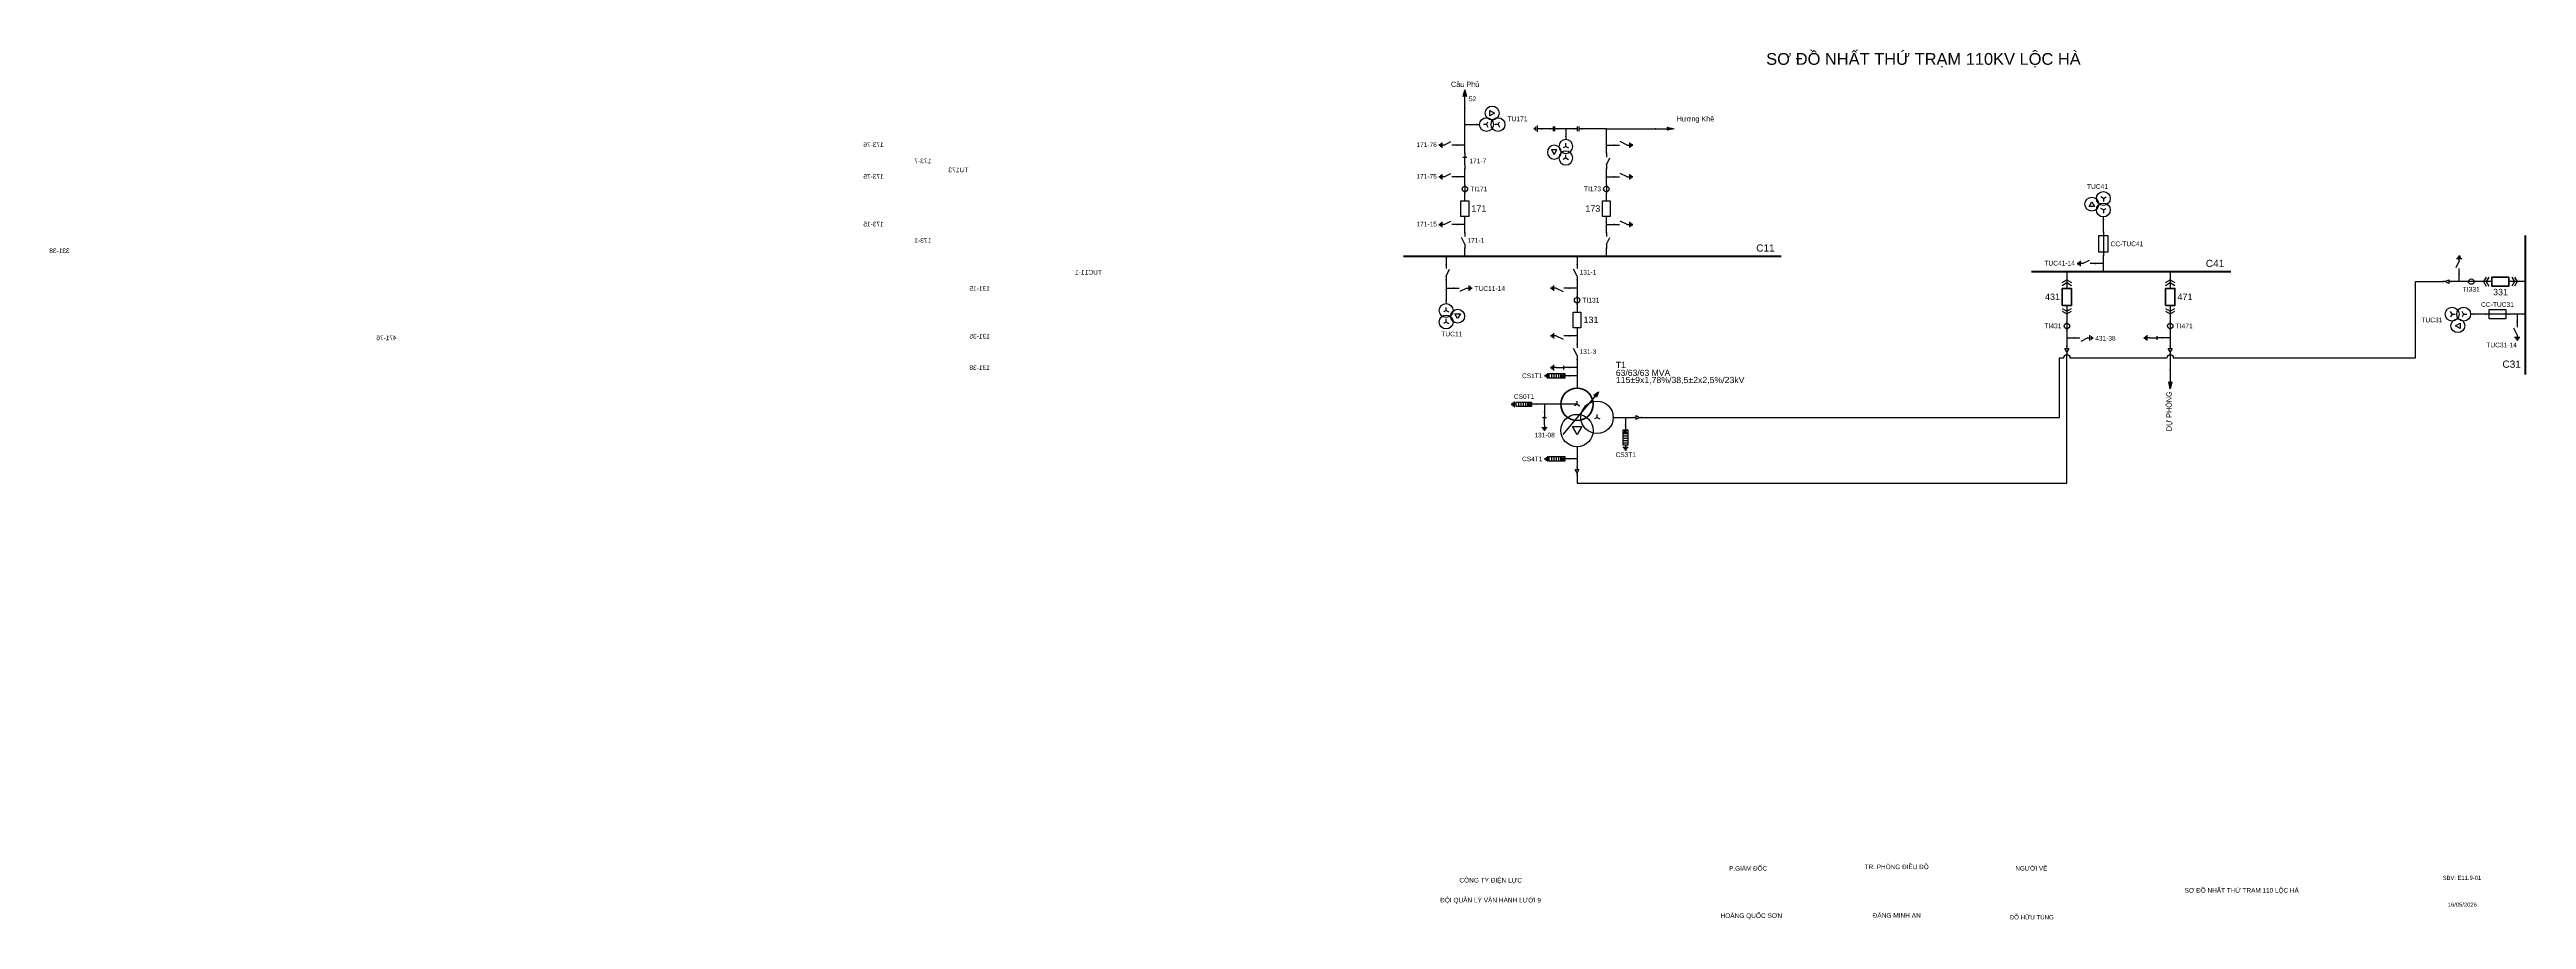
# Model space of a CAD drawing. Header units: millimetres. Extents: x -392 to 411, y 8 to 290.
import ezdxf

# ---------------------------------------------------------------- set-up
doc = ezdxf.new("R2010")
doc.units = ezdxf.units.MM
for name, color, linetype, lineweight in [('BUSBAR_110KV', 1, 'Continuous', 50), ('BUSBAR_22KV', 5, 'Continuous', 50), ('BUSBAR_35KV', 30, 'Continuous', 50), ('GROUND', 3, 'Continuous', 25), ('HV_110KV', 1, 'Continuous', 25), ('MV_22KV', 5, 'Continuous', 25), ('MV_35KV', 30, 'Continuous', 25)]:
    doc.layers.add(name, color=color, linetype=linetype, lineweight=lineweight)
doc.layers.add('SYM_PORTS', color=8, linetype='Continuous', plot=False)
doc.layers.add('TEXT', color=7, linetype='Continuous')
doc.styles.add('SLD_TEXT', font='arial.ttf')

# ---------------------------------------------------------------- blocks, each defined once
blk = doc.blocks.new('SYM_DISCONNECTOR_OPEN')
at = {"lineweight": 25}
for points in [[(0, -1.25), (-1.125, 1)], [(0, 2.5), (0, 1.25)], [(0, -1.25), (0, -2.5)]]:
    blk.add_lwpolyline(points, dxfattribs=at)
at = {"layer": 'SYM_PORTS'}
for p in [(0, 2.5), (0, -2.5)]:
    blk.add_point(p, dxfattribs=at)
blk.add_attdef('DEVICE_CODE', (1, -0.5), '', height=2)
blk = doc.blocks.new('SYM_EARTHING_SWITCH_OPEN')
at = {"lineweight": 25}
for points in [[(0, -1.25), (-1.125, 1)], [(0, 3), (0, 1.25)], [(-0.875, -2), (0.875, -2)], [(-0.5625, -2.4375), (0.5625, -2.4375)], [(-0.25, -2.875), (0.25, -2.875)], [(0, -1.25), (0, -2)]]:
    blk.add_lwpolyline(points, dxfattribs=at)
at = {"layer": 'SYM_PORTS'}
blk.add_point((0, 3), dxfattribs=at)
blk.add_attdef('DEVICE_CODE', (1.875, 0), '', height=2)
blk = doc.blocks.new('SYM_CIRCUIT_BREAKER')
at = {"lineweight": 25}
blk.add_lwpolyline([(-1.25, 2.5), (1.25, 2.5), (1.25, -2.5), (-1.25, -2.5)], close=True, dxfattribs=at)
at = {"layer": 'SYM_PORTS'}
for p in [(0, 2.5), (0, -2.5)]:
    blk.add_point(p, dxfattribs=at)
blk.add_attdef('DEVICE_CODE', (2.25, -0.5), '', height=2)
at = {"flags": 1}
blk.add_attdef('RATING', (2.25, -3.5), '', height=2, dxfattribs=at)
blk = doc.blocks.new('SYM_CURRENT_TRANSFORMER')
at = {"lineweight": 25}
blk.add_lwpolyline([(0, 1.25), (0, -1.25)], dxfattribs=at)
blk.add_circle((0, 0), 0.875, dxfattribs=at)
at = {"layer": 'SYM_PORTS'}
for p in [(0, 1.25), (0, -1.25)]:
    blk.add_point(p, dxfattribs=at)
blk.add_attdef('DEVICE_CODE', (1.875, -1.75), '', height=2)
at = {"flags": 1}
blk.add_attdef('RATIO', (1.875, -4.75), '', height=2, dxfattribs=at)
blk = doc.blocks.new('SYM_DISCONNECTOR_CLOSED')
at = {"lineweight": 25}
for points in [[(-0.625, 1.25), (0.625, 1.25)], [(0, 2.5), (0, 1.25)], [(0, -1.25), (0, 1.5)], [(0, -1.25), (0, -2.5)]]:
    blk.add_lwpolyline(points, dxfattribs=at)
at = {"layer": 'SYM_PORTS'}
for p in [(0, 2.5), (0, -2.5)]:
    blk.add_point(p, dxfattribs=at)
blk.add_attdef('DEVICE_CODE', (1.625, -0.5), '', height=2)
blk = doc.blocks.new('SYM_VOLTAGE_TRANSFORMER')
at = {"lineweight": 25}
for points in [[(0, 1.375), (-0.8625, 0.875)], [(0, 4.625), (0, 3.625)], [(0, 1.375), (0, 2.375)], [(0, 1.375), (0.8625, 0.875)], [(0, -2.375), (-0.8625, -2.875)], [(0, -2.375), (0, -1.375)], [(0, -2.375), (0.8625, -2.875)]]:
    blk.add_lwpolyline(points, dxfattribs=at)
blk.add_lwpolyline([(2.875, 0.25), (4.625, 0.25), (3.75, -1.25)], close=True, dxfattribs=at)
for centre in [(0, 1.375), (3.75, -0.5), (0, -2.375)]:
    blk.add_circle(centre, 2.25, dxfattribs=at)
at = {"layer": 'SYM_PORTS'}
blk.add_point((0, 4.625), dxfattribs=at)
blk.add_attdef('DEVICE_CODE', (7, 1.625), '', height=2)
at = {"flags": 1}
blk.add_attdef('RATIO', (7, -1.375), '', height=2, dxfattribs=at)
blk = doc.blocks.new('SYM_LINE_FEEDER_ARROW')
blk.add_hatch(color=7).paths.add_polyline_path([(0, -3), (-0.5, -0.75), (0, -1.25), (0.5, -0.75)])
at = {"lineweight": 25}
blk.add_lwpolyline([(0, 3), (0, -1.25)], dxfattribs=at)
blk.add_lwpolyline([(0, -3), (-0.5, -0.75), (0, -1.25), (0.5, -0.75)], close=True, dxfattribs=at)
at = {"layer": 'SYM_PORTS'}
blk.add_point((0, 3), dxfattribs=at)
blk.add_attdef('LINE_NAME', (1.5, 0), '', height=2)
blk = doc.blocks.new('SYM_COUPLING_CAPACITOR')
at = {"lineweight": 25}
for points in [[(-0.75, 0.25), (0.75, 0.25)], [(0, 1.25), (0, 0.25)], [(-0.75, -0.25), (0.75, -0.25)], [(0, -0.25), (0, -1.25)]]:
    blk.add_lwpolyline(points, dxfattribs=at)
at = {"layer": 'SYM_PORTS'}
for p in [(0, 1.25), (0, -1.25)]:
    blk.add_point(p, dxfattribs=at)
blk.add_attdef('DEVICE_CODE', (1.75, -1.75), '', height=2)
blk = doc.blocks.new('SYM_GROUND_SYMBOL')
at = {"lineweight": 25}
for points in [[(0, 1.25), (0, -0.25)], [(-1, -0.25), (1, -0.25)], [(-0.625, -0.75), (0.625, -0.75)], [(-0.25, -1.25), (0.25, -1.25)]]:
    blk.add_lwpolyline(points, dxfattribs=at)
at = {"layer": 'SYM_PORTS'}
blk.add_point((0, 1.25), dxfattribs=at)
blk = doc.blocks.new('SYM_EARTHING_SWITCH_CLOSED')
at = {"lineweight": 25}
for points in [[(-0.625, 1.25), (0.625, 1.25)], [(0, 3), (0, 1.25)], [(0, -1.25), (0, 1.5)], [(-0.875, -2), (0.875, -2)], [(-0.5625, -2.4375), (0.5625, -2.4375)], [(-0.25, -2.875), (0.25, -2.875)], [(0, -1.25), (0, -2)]]:
    blk.add_lwpolyline(points, dxfattribs=at)
at = {"layer": 'SYM_PORTS'}
blk.add_point((0, 3), dxfattribs=at)
blk.add_attdef('DEVICE_CODE', (1.875, 0), '', height=2)
blk = doc.blocks.new('SYM_SURGE_ARRESTER')
at = {"lineweight": 25}
for points in [[(-0.75, 2.5), (0.75, 2.5), (0.75, 1.25), (-0.75, 1.25)], [(-0.75, 1.25), (0.75, 1.25), (0.75, -2.5), (-0.75, -2.5)]]:
    blk.add_lwpolyline(points, close=True, dxfattribs=at)
for points in [[(-0.75, 2.5), (0.75, 1.25)], [(0.75, 2.5), (-0.75, 1.25)], [(-0.75, 0.5), (0.75, 0.5)], [(0, 4), (0, 2.5)], [(-0.875, -3.125), (0.875, -3.125)], [(-0.75, -0.25), (0.75, -0.25)], [(-0.75, -1), (0.75, -1)], [(-0.75, -1.75), (0.75, -1.75)], [(-0.5625, -3.5625), (0.5625, -3.5625)], [(-0.25, -4), (0.25, -4)], [(0, -2.5), (0, -3.125)]]:
    blk.add_lwpolyline(points, dxfattribs=at)
at = {"layer": 'SYM_PORTS'}
blk.add_point((0, 4), dxfattribs=at)
blk.add_attdef('DEVICE_CODE', (1.875, 1), '', height=2)
blk = doc.blocks.new('SYM_TRANSFORMER_3W')
blk.add_hatch(color=7).paths.add_polyline_path([(3.75, 8.25), (3.0125, 6.575), (2.2375, 7.225)])
at = {"lineweight": 25}
for points in [[(3.75, 8.25), (3.0125, 6.575), (2.2375, 7.225)], [(-4.75, -3), (-1.75, -3), (-3.25, -5.5)]]:
    blk.add_lwpolyline(points, close=True, dxfattribs=at)
for points in [[(-3.25, 4.25), (-8.5, 4.25)], [(-7.75, -5.5), (3.0125, 7.35)], [(-3.25, 4.25), (-4.1125, 3.75)], [(-3.25, 4.25), (-3.25, 5.25)], [(-3.25, 4.25), (-2.3875, 3.75)], [(3.25, 0), (2.3875, -0.5)], [(3.25, 0), (3.25, 1)], [(3.25, 0), (4.1125, -0.5)]]:
    blk.add_lwpolyline(points, dxfattribs=at)
at = {"lineweight": 50}
blk.add_circle((-3.25, 4.25), 5.25, dxfattribs=at)
at = {"lineweight": 25}
for centre in [(-3.25, -4.25), (3.25, 0)]:
    blk.add_circle(centre, 5.25, dxfattribs=at)
at = {"layer": 'SYM_PORTS'}
for p in [(-3.25, 9.5), (-8.5, 4.25), (8.5, 0), (-3.25, -9.5)]:
    blk.add_point(p, dxfattribs=at)
blk.add_attdef('DEVICE_CODE', (9.5, 6.5), '', height=2)
at = {"flags": 1}
for tag, p in [('VOLTAGE_RATIO', (9.5, 0.5)), ('POWER', (9.5, 3.5))]:
    blk.add_attdef(tag, p, '', height=2, dxfattribs=at)
blk = doc.blocks.new('SYM_CABLE_TERMINATION')
at = {"lineweight": 25}
blk.add_lwpolyline([(-0.625, 0.5), (0.625, 0.5), (0, -0.625)], close=True, dxfattribs=at)
for points in [[(0, 1.25), (0, 0.5)], [(0, -0.625), (0, -1.25)]]:
    blk.add_lwpolyline(points, dxfattribs=at)
at = {"layer": 'SYM_PORTS'}
for p in [(0, 1.25), (0, -1.25)]:
    blk.add_point(p, dxfattribs=at)
blk = doc.blocks.new('SYM_DRAWOUT_BREAKER')
at = {"lineweight": 25}
for points in [[(-1.5, 4.625), (0, 5.5), (1.5, 4.625)], [(-1.5, 3.75), (0, 4.625), (1.5, 3.75)], [(0, 5.5), (0, 2.75)], [(-1.5, -3.75), (0, -4.625), (1.5, -3.75)], [(-1.5, -4.625), (0, -5.5), (1.5, -4.625)], [(0, -2.75), (0, -5.5)]]:
    blk.add_lwpolyline(points, dxfattribs=at)
at = {"lineweight": 35}
blk.add_lwpolyline([(-1.5, 2.75), (1.5, 2.75), (1.5, -2.75), (-1.5, -2.75)], close=True, dxfattribs=at)
at = {"layer": 'SYM_PORTS'}
for p in [(0, 5.5), (0, -5.5)]:
    blk.add_point(p, dxfattribs=at)
blk.add_attdef('DEVICE_CODE', (2.5, 2.5), '', height=2)
at = {"flags": 1}
blk.add_attdef('RATING', (2.5, -0.5), '', height=2, dxfattribs=at)
blk = doc.blocks.new('SYM_FUSE_DISCONNECTOR')
at = {"lineweight": 25}
blk.add_lwpolyline([(-1.5, 2.75), (1.5, 2.75), (1.5, -2.75), (-1.5, -2.75)], close=True, dxfattribs=at)
blk.add_lwpolyline([(0, 3.75), (0, -3.75)], dxfattribs=at)
at = {"layer": 'SYM_PORTS'}
for p in [(0, 3.75), (0, -3.75)]:
    blk.add_point(p, dxfattribs=at)
blk.add_attdef('DEVICE_CODE', (2.5, 0.75), '', height=2)
at = {"flags": 1}
blk.add_attdef('RATING', (2.5, -2.25), '', height=2, dxfattribs=at)

msp = doc.modelspace()

# ---------------------------------------------------------------- linework, layer by layer
at = {"layer": 'BUSBAR_110KV', "const_width": 0.647}
msp.add_lwpolyline([(46.75, 222.98), (169.29, 222.98)], dxfattribs=at)
at = {"layer": 'BUSBAR_22KV', "const_width": 0.647}
msp.add_lwpolyline([(250.39, 217.98), (315.13, 217.98)], dxfattribs=at)
at = {"layer": 'BUSBAR_35KV', "const_width": 0.647}
msp.add_lwpolyline([(410.68, 229.81), (410.68, 184.64)], dxfattribs=at)
at = {"layer": 'GROUND'}
msp.add_lwpolyline([(94.29, 264.4), (91.63, 264.4)], dxfattribs=at)
at = {"layer": 'HV_110KV'}
for points in [[(66.69, 265.73), (66.69, 271.05)], [(66.69, 259.08), (66.69, 265.73)], [(66.69, 265.73), (70.44, 265.73)], [(66.69, 259.08), (64.19, 259.08)], [(66.69, 256.43), (66.69, 259.08)], [(99.45, 264.4), (96.79, 264.4)], [(102.11, 264.4), (99.45, 264.4)], [(99.45, 264.4), (99.45, 261.9)], [(112.58, 264.4), (104.61, 264.4)], [(112.58, 259.08), (112.58, 264.4)], [(112.58, 264.4), (128.53, 264.4)], [(112.58, 256.43), (112.58, 259.08)], [(112.58, 259.08), (115.08, 259.08)], [(66.69, 248.77), (66.69, 251.43)], [(112.58, 248.77), (112.58, 251.43)], [(66.69, 248.77), (64.19, 248.77)], [(66.69, 246.11), (66.69, 248.77)], [(66.69, 240.95), (66.69, 243.61)], [(112.58, 246.11), (112.58, 248.77)], [(112.58, 248.77), (115.08, 248.77)], [(112.58, 240.95), (112.58, 243.61)], [(66.69, 233.29), (64.19, 233.29)], [(66.69, 233.29), (66.69, 235.95)], [(66.69, 230.64), (66.69, 233.29)], [(112.58, 233.29), (112.58, 235.95)], [(112.58, 230.64), (112.58, 233.29)], [(112.58, 233.29), (115.08, 233.29)], [(66.69, 222.98), (66.69, 225.64)], [(112.58, 222.98), (112.58, 225.64)], [(60.6, 222.98), (60.6, 220.32)], [(103.08, 222.98), (103.08, 220.32)], [(60.6, 215.32), (60.6, 212.66)], [(60.6, 212.66), (63.1, 212.66)], [(60.6, 212.66), (60.6, 208.67)], [(103.08, 212.66), (100.58, 212.66)], [(103.08, 215.32), (103.08, 212.66)], [(103.08, 212.66), (103.08, 210)], [(103.08, 207.5), (103.08, 204.84)], [(103.08, 197.19), (100.58, 197.19)], [(103.08, 199.84), (103.08, 197.19)], [(103.08, 197.19), (103.08, 194.53)], [(103.08, 186.87), (100.58, 186.87)], [(103.08, 189.53), (103.08, 186.87)], [(103.08, 186.87), (103.08, 184.21)], [(103.08, 184.21), (100.58, 184.21)], [(103.08, 184.21), (103.08, 180.22)], [(92.51, 174.97), (89.85, 174.97)], [(97.83, 174.97), (92.51, 174.97)], [(92.51, 174.97), (92.51, 172.47)]]:
    msp.add_lwpolyline(points, dxfattribs=at)
at = {"layer": 'MV_22KV'}
for points in [[(273.77, 230.79), (273.77, 234.78)], [(261.94, 217.98), (261.94, 215.32)], [(273.77, 220.64), (271.27, 220.64)], [(273.77, 220.64), (273.77, 223.29)], [(273.77, 217.98), (273.77, 220.64)], [(295.46, 217.98), (295.46, 215.32)], [(261.94, 204.32), (261.94, 201.66)], [(295.46, 204.32), (295.46, 201.66)], [(261.94, 199.16), (261.94, 196.5)], [(261.94, 196.5), (264.44, 196.5)], [(261.94, 196.5), (261.94, 193.84)], [(295.46, 196.5), (292.96, 196.5)], [(295.46, 199.16), (295.46, 196.5)], [(295.46, 196.5), (295.46, 193.84)], [(103.08, 152.08), (103.08, 149.38), (261.94, 149.38), (261.94, 188.64), (261.94, 191.34)], [(295.46, 191.34), (295.46, 186.03)], [(103.08, 161.22), (103.08, 157.24)], [(103.08, 157.24), (100.58, 157.24)], [(103.08, 157.24), (103.08, 154.58)]]:
    msp.add_lwpolyline(points, dxfattribs=at)
at = {"layer": 'MV_35KV'}
for points in [[(389.2, 214.78), (389.2, 217.28)], [(389.2, 214.78), (386.54, 214.78)], [(391.86, 214.78), (389.2, 214.78)], [(397.02, 214.78), (394.36, 214.78)], [(410.68, 214.78), (408.02, 214.78)], [(397.86, 204.22), (393.87, 204.22)], [(408.02, 204.22), (405.36, 204.22)], [(410.68, 204.22), (408.02, 204.22)], [(408.02, 204.22), (408.02, 201.72)], [(114.83, 170.72), (118.82, 170.72)], [(118.82, 170.72), (118.82, 168.22)], [(118.82, 170.72), (121.47, 170.72)]]:
    msp.add_lwpolyline(points, dxfattribs=at)
msp.add_lwpolyline([(123.97, 170.72), (126.67, 170.72), (259.5, 170.72), (259.5, 190.06), (260.94, 190.06, -1), (262.94, 190.06), (294.46, 190.06, -1), (296.46, 190.06), (375, 190.06), (375, 214.78), (381.34, 214.78), (384.04, 214.78)], format="xyb", dxfattribs=at)

# ---------------------------------------------------------------- block references
at = {"layer": 'GROUND', "rotation": 270}
msp.add_blockref('SYM_GROUND_SYMBOL', (90.38, 264.4), dxfattribs=at)
at = {"layer": 'HV_110KV'}
for name, p, rotation in [('SYM_LINE_FEEDER_ARROW', (66.69, 274.05), 180), ('SYM_COUPLING_CAPACITOR', (95.54, 264.4), 270), ('SYM_COUPLING_CAPACITOR', (103.36, 264.4), 270), ('SYM_LINE_FEEDER_ARROW', (131.53, 264.4), 90)]:
    msp.add_blockref(name, p, dxfattribs=dict(at, rotation=rotation))
ref = msp.add_blockref('SYM_VOLTAGE_TRANSFORMER', (75.07, 265.73), dxfattribs=dict(at, rotation=90))
ref.add_attrib('DEVICE_CODE', 'TU171', (80.53, 266.84), dxfattribs={"layer": 'TEXT', "height": 1.549, "style": 'SLD_TEXT'})
ref = msp.add_blockref('SYM_EARTHING_SWITCH_OPEN', (118.08, 259.08), dxfattribs=dict(at, xscale=-1, rotation=90))
ref.add_attrib('DEVICE_CODE', '173-76', (121.79, 258.47), dxfattribs={"layer": 'TEXT', "extrusion": (0, 0, -1), "height": 1.52, "style": 'SLD_TEXT'})
ref = msp.add_blockref('SYM_VOLTAGE_TRANSFORMER', (99.45, 257.28), dxfattribs=dict(at, xscale=-1))
ref.add_attrib('DEVICE_CODE', 'TU173', (94.33, 250.26), dxfattribs={"layer": 'TEXT', "extrusion": (0, 0, -1), "height": 1.549, "style": 'SLD_TEXT'})
ref = msp.add_blockref('SYM_EARTHING_SWITCH_OPEN', (61.19, 259.08), dxfattribs=dict(at, rotation=270))
ref.add_attrib('DEVICE_CODE', '171-76', (50.99, 258.47), dxfattribs={"layer": 'TEXT', "height": 1.52, "style": 'SLD_TEXT'})
ref = msp.add_blockref('SYM_EARTHING_SWITCH_OPEN', (118.08, 248.77), dxfattribs=dict(at, xscale=-1, rotation=90))
ref.add_attrib('DEVICE_CODE', '173-75', (121.79, 248.16), dxfattribs={"layer": 'TEXT', "extrusion": (0, 0, -1), "height": 1.52, "style": 'SLD_TEXT'})
ref = msp.add_blockref('SYM_DISCONNECTOR_OPEN', (112.58, 253.93), dxfattribs=dict(at, xscale=-1))
ref.add_attrib('DEVICE_CODE', '173-7', (106.41, 253.19), dxfattribs={"layer": 'TEXT', "extrusion": (0, 0, -1), "height": 1.522, "style": 'SLD_TEXT'})
ref = msp.add_blockref('SYM_EARTHING_SWITCH_OPEN', (61.19, 248.77), dxfattribs=dict(at, rotation=270))
ref.add_attrib('DEVICE_CODE', '171-75', (50.99, 248.16), dxfattribs={"layer": 'TEXT', "height": 1.52, "style": 'SLD_TEXT'})
ref = msp.add_blockref('SYM_DISCONNECTOR_CLOSED', (66.69, 253.93), dxfattribs=at)
ref.add_attrib('DEVICE_CODE', '171-7', (68.15, 253.18), dxfattribs={"layer": 'TEXT', "height": 1.535, "style": 'SLD_TEXT'})
ref = msp.add_blockref('SYM_CURRENT_TRANSFORMER', (66.69, 244.86), dxfattribs=at)
ref.add_attrib('DEVICE_CODE', 'TI171', (68.4, 244.07), dxfattribs={"layer": 'TEXT', "height": 1.57, "style": 'SLD_TEXT'})
ref = msp.add_blockref('SYM_CURRENT_TRANSFORMER', (112.58, 244.86), dxfattribs=at)
ref.add_attrib('DEVICE_CODE', 'TI173', (105.28, 244.09), dxfattribs={"layer": 'TEXT', "height": 1.557, "style": 'SLD_TEXT'})
ref = msp.add_blockref('SYM_EARTHING_SWITCH_OPEN', (118.08, 233.29), dxfattribs=dict(at, xscale=-1, rotation=90))
ref.add_attrib('DEVICE_CODE', '173-15', (121.79, 232.68), dxfattribs={"layer": 'TEXT', "extrusion": (0, 0, -1), "height": 1.52, "style": 'SLD_TEXT'})
ref = msp.add_blockref('SYM_EARTHING_SWITCH_OPEN', (61.19, 233.29), dxfattribs=dict(at, rotation=270))
ref.add_attrib('DEVICE_CODE', '171-15', (50.99, 232.68), dxfattribs={"layer": 'TEXT', "height": 1.52, "style": 'SLD_TEXT'})
ref = msp.add_blockref('SYM_CIRCUIT_BREAKER', (66.69, 238.45), dxfattribs=at)
ref.add_attrib('DEVICE_CODE', '171', (68.77, 237.43), dxfattribs={"layer": 'TEXT', "height": 2.105, "style": 'SLD_TEXT'})
ref = msp.add_blockref('SYM_CIRCUIT_BREAKER', (112.58, 238.45), dxfattribs=at)
ref.add_attrib('DEVICE_CODE', '173', (105.76, 237.45), dxfattribs={"layer": 'TEXT', "height": 2.087, "style": 'SLD_TEXT'})
ref = msp.add_blockref('SYM_DISCONNECTOR_OPEN', (112.58, 228.14), dxfattribs=dict(at, xscale=-1))
ref.add_attrib('DEVICE_CODE', '173-1', (106.41, 227.4), dxfattribs={"layer": 'TEXT', "extrusion": (0, 0, -1), "height": 1.522, "style": 'SLD_TEXT'})
ref = msp.add_blockref('SYM_DISCONNECTOR_OPEN', (66.69, 228.14), dxfattribs=at)
ref.add_attrib('DEVICE_CODE', '171-1', (67.52, 227.38), dxfattribs={"layer": 'TEXT', "height": 1.535, "style": 'SLD_TEXT'})
ref = msp.add_blockref('SYM_DISCONNECTOR_OPEN', (60.6, 217.82), dxfattribs=dict(at, xscale=-1))
ref.add_attrib('DEVICE_CODE', 'TUC11-1', (50.99, 217.04), dxfattribs={"layer": 'TEXT', "extrusion": (0, 0, -1), "height": 1.542, "style": 'SLD_TEXT'})
ref = msp.add_blockref('SYM_DISCONNECTOR_OPEN', (103.08, 217.82), dxfattribs=at)
ref.add_attrib('DEVICE_CODE', '131-1', (103.91, 217.08), dxfattribs={"layer": 'TEXT', "height": 1.518, "style": 'SLD_TEXT'})
ref = msp.add_blockref('SYM_EARTHING_SWITCH_OPEN', (97.58, 212.66), dxfattribs=dict(at, xscale=-1, rotation=270))
ref.add_attrib('DEVICE_CODE', '131-15', (87.38, 211.8), dxfattribs={"layer": 'TEXT', "extrusion": (0, 0, -1), "height": 1.516, "style": 'SLD_TEXT'})
ref = msp.add_blockref('SYM_EARTHING_SWITCH_OPEN', (66.1, 212.66), dxfattribs=dict(at, rotation=90))
ref.add_attrib('DEVICE_CODE', 'TUC11-14', (69.81, 211.77), dxfattribs={"layer": 'TEXT', "height": 1.538, "style": 'SLD_TEXT'})
ref = msp.add_blockref('SYM_CURRENT_TRANSFORMER', (103.08, 208.75), dxfattribs=at)
ref.add_attrib('DEVICE_CODE', 'TI131', (104.79, 207.98), dxfattribs={"layer": 'TEXT', "height": 1.554, "style": 'SLD_TEXT'})
ref = msp.add_blockref('SYM_VOLTAGE_TRANSFORMER', (60.6, 204.05), dxfattribs=at)
ref.add_attrib('DEVICE_CODE', 'TUC11', (59.04, 197.02), dxfattribs={"layer": 'TEXT', "height": 1.544, "style": 'SLD_TEXT'})
ref = msp.add_blockref('SYM_CIRCUIT_BREAKER', (103.08, 202.34), dxfattribs=at)
ref.add_attrib('DEVICE_CODE', '131', (105.16, 201.34), dxfattribs={"layer": 'TEXT', "height": 2.087, "style": 'SLD_TEXT'})
ref = msp.add_blockref('SYM_EARTHING_SWITCH_OPEN', (97.58, 197.19), dxfattribs=dict(at, xscale=-1, rotation=270))
ref.add_attrib('DEVICE_CODE', '131-35', (87.38, 196.32), dxfattribs={"layer": 'TEXT', "extrusion": (0, 0, -1), "height": 1.516, "style": 'SLD_TEXT'})
ref = msp.add_blockref('SYM_DISCONNECTOR_OPEN', (103.08, 192.03), dxfattribs=at)
ref.add_attrib('DEVICE_CODE', '131-3', (103.91, 191.29), dxfattribs={"layer": 'TEXT', "height": 1.518, "style": 'SLD_TEXT'})
ref = msp.add_blockref('SYM_EARTHING_SWITCH_CLOSED', (97.58, 186.87), dxfattribs=dict(at, xscale=-1, rotation=270))
ref.add_attrib('DEVICE_CODE', '131-38', (87.38, 186.13), dxfattribs={"layer": 'TEXT', "extrusion": (0, 0, -1), "height": 1.516, "style": 'SLD_TEXT'})
ref = msp.add_blockref('SYM_SURGE_ARRESTER', (96.58, 184.21), dxfattribs=dict(at, rotation=270))
ref.add_attrib('DEVICE_CODE', 'CS1T1', (85.26, 183.46), dxfattribs={"layer": 'TEXT', "height": 1.514, "style": 'SLD_TEXT'})
ref = msp.add_blockref('SYM_TRANSFORMER_3W', (106.33, 170.72), dxfattribs=at)
ref.add_attrib('DEVICE_CODE', 'T1', (115.66, 186.74), dxfattribs={"layer": 'TEXT', "height": 2.021, "style": 'SLD_TEXT'})
ref = msp.add_blockref('SYM_SURGE_ARRESTER', (85.85, 174.97), dxfattribs=dict(at, rotation=270))
ref.add_attrib('DEVICE_CODE', 'CS0T1', (82.61, 176.73), dxfattribs={"layer": 'TEXT', "height": 1.514, "style": 'SLD_TEXT'})
ref = msp.add_blockref('SYM_EARTHING_SWITCH_CLOSED', (92.51, 169.47), dxfattribs=at)
ref.add_attrib('DEVICE_CODE', '131-08', (89.27, 164.24), dxfattribs={"layer": 'TEXT', "height": 1.516, "style": 'SLD_TEXT'})
at = {"layer": 'MV_22KV'}
ref = msp.add_blockref('SYM_VOLTAGE_TRANSFORMER', (273.77, 239.41), dxfattribs=dict(at, rotation=180))
ref.add_attrib('DEVICE_CODE', 'TUC41', (268.46, 244.88), dxfattribs={"layer": 'TEXT', "height": 1.544, "style": 'SLD_TEXT'})
ref = msp.add_blockref('SYM_FUSE_DISCONNECTOR', (273.77, 227.04), dxfattribs=at)
ref.add_attrib('DEVICE_CODE', 'CC-TUC41', (276.1, 226.27), dxfattribs={"layer": 'TEXT', "height": 1.541, "style": 'SLD_TEXT'})
ref = msp.add_blockref('SYM_EARTHING_SWITCH_OPEN', (268.27, 220.64), dxfattribs=dict(at, rotation=270))
ref.add_attrib('DEVICE_CODE', 'TUC41-14', (254.64, 219.99), dxfattribs={"layer": 'TEXT', "height": 1.538, "style": 'SLD_TEXT'})
ref = msp.add_blockref('SYM_DRAWOUT_BREAKER', (261.94, 209.82), dxfattribs=at)
ref.add_attrib('DEVICE_CODE', '431', (254.86, 208.81), dxfattribs={"layer": 'TEXT', "height": 2.087, "style": 'SLD_TEXT'})
ref = msp.add_blockref('SYM_DRAWOUT_BREAKER', (295.46, 209.82), dxfattribs=at)
ref.add_attrib('DEVICE_CODE', '471', (297.79, 208.8), dxfattribs={"layer": 'TEXT', "height": 2.105, "style": 'SLD_TEXT'})
ref = msp.add_blockref('SYM_CURRENT_TRANSFORMER', (261.94, 200.41), dxfattribs=at)
ref.add_attrib('DEVICE_CODE', 'TI431', (254.64, 199.64), dxfattribs={"layer": 'TEXT', "height": 1.554, "style": 'SLD_TEXT'})
ref = msp.add_blockref('SYM_CURRENT_TRANSFORMER', (295.46, 200.41), dxfattribs=at)
ref.add_attrib('DEVICE_CODE', 'TI471', (297.17, 199.62), dxfattribs={"layer": 'TEXT', "height": 1.57, "style": 'SLD_TEXT'})
ref = msp.add_blockref('SYM_EARTHING_SWITCH_CLOSED', (289.96, 196.5), dxfattribs=dict(at, xscale=-1, rotation=270))
ref.add_attrib('DEVICE_CODE', '471-76', (279.76, 195.77), dxfattribs={"layer": 'TEXT', "extrusion": (0, 0, -1), "height": 1.52, "style": 'SLD_TEXT'})
for name, p in [('SYM_CABLE_TERMINATION', (261.94, 192.59)), ('SYM_CABLE_TERMINATION', (295.46, 192.59)), ('SYM_LINE_FEEDER_ARROW', (295.46, 183.03)), ('SYM_CABLE_TERMINATION', (103.08, 153.33))]:
    msp.add_blockref(name, p, dxfattribs=at)
ref = msp.add_blockref('SYM_EARTHING_SWITCH_OPEN', (267.44, 196.5), dxfattribs=dict(at, rotation=90))
ref.add_attrib('DEVICE_CODE', '431-38', (271.15, 195.64), dxfattribs={"layer": 'TEXT', "height": 1.516, "style": 'SLD_TEXT'})
ref = msp.add_blockref('SYM_SURGE_ARRESTER', (96.58, 157.24), dxfattribs=dict(at, rotation=270))
ref.add_attrib('DEVICE_CODE', 'CS4T1', (85.26, 156.49), dxfattribs={"layer": 'TEXT', "height": 1.514, "style": 'SLD_TEXT'})
at = {"layer": 'MV_35KV'}
ref = msp.add_blockref('SYM_EARTHING_SWITCH_OPEN', (389.2, 220.28), dxfattribs=dict(at, xscale=-1, rotation=180))
ref.add_attrib('DEVICE_CODE', '331-38', (385.83, 224.04), dxfattribs={"layer": 'TEXT', "extrusion": (0, 0, -1), "height": 1.516, "style": 'SLD_TEXT'})
for p, rotation in [((385.29, 214.78), 270), ((122.72, 170.72), 90)]:
    msp.add_blockref('SYM_CABLE_TERMINATION', p, dxfattribs=dict(at, rotation=rotation))
ref = msp.add_blockref('SYM_CURRENT_TRANSFORMER', (393.11, 214.78), dxfattribs=dict(at, rotation=270))
ref.add_attrib('DEVICE_CODE', 'TI331', (390.31, 211.51), dxfattribs={"layer": 'TEXT', "height": 1.554, "style": 'SLD_TEXT'})
ref = msp.add_blockref('SYM_DRAWOUT_BREAKER', (402.52, 214.78), dxfattribs=dict(at, rotation=270))
ref.add_attrib('DEVICE_CODE', '331', (400.15, 210.35), dxfattribs={"layer": 'TEXT', "height": 2.087, "style": 'SLD_TEXT'})
ref = msp.add_blockref('SYM_VOLTAGE_TRANSFORMER', (389.25, 204.22), dxfattribs=dict(at, rotation=270))
ref.add_attrib('DEVICE_CODE', 'TUC31', (376.92, 201.57), dxfattribs={"layer": 'TEXT', "height": 1.544, "style": 'SLD_TEXT'})
ref = msp.add_blockref('SYM_FUSE_DISCONNECTOR', (401.61, 204.22), dxfattribs=dict(at, rotation=270))
ref.add_attrib('DEVICE_CODE', 'CC-TUC31', (396.27, 206.58), dxfattribs={"layer": 'TEXT', "height": 1.541, "style": 'SLD_TEXT'})
ref = msp.add_blockref('SYM_EARTHING_SWITCH_OPEN', (408.02, 198.72), dxfattribs=at)
ref.add_attrib('DEVICE_CODE', 'TUC31-14', (397.97, 193.45), dxfattribs={"layer": 'TEXT', "height": 1.538, "style": 'SLD_TEXT'})
ref = msp.add_blockref('SYM_SURGE_ARRESTER', (118.82, 164.22), dxfattribs=at)
ref.add_attrib('DEVICE_CODE', 'CS3T1', (115.57, 157.85), dxfattribs={"layer": 'TEXT', "height": 1.514, "style": 'SLD_TEXT'})

# ---------------------------------------------------------------- texts
at = {"layer": 'TEXT', "attachment_point": 7, "style": 'SLD_TEXT'}
for s, insert, char_height in [('SƠ ĐỒ NHẤT THỨ TRẠM 110KV LỘC HÀ', (164.42, 284.29), 3.8113), ('Cầu Phủ', (62.18, 277.95), 1.695), ('52', (68.02, 273.32), 1.508), ('Hương Khê', (135.37, 266.25), 1.674), ('C11', (161.18, 224.49), 2.339), ('C41', (307.01, 219.49), 2.339), ('63/63/63 MVA', (115.66, 184.15), 1.9934), ('C31', (403.2, 186.8), 2.339), ('115±9x1,78%/38,5±2x2,5%/23kV', (115.66, 181.48), 2.0215), ('P.GIÁM ĐỐC', (152.41, 23.64), 1.469), ('TR. PHÒNG ĐIỀU ĐỘ', (196.36, 23.82), 1.488), ('NGƯỜI VẼ', (245.25, 23.67), 1.45), ('CÔNG TY ĐIỆN LỰC', (64.92, 19.46), 1.5087), ('SƠ ĐỒ NHẤT THỨ TRẠM 110 LỘC HÀ', (300.12, 16.2), 1.4885), ('SBV: E11.9-01', (383.83, 20.62), 1.3521), ('ĐỘI QUẢN LÝ VẬN HÀNH LƯỚI 9', (58.67, 12.92), 1.5058), ('HOÀNG QUỐC SƠN', (149.6, 7.88), 1.5125), ('ĐẶNG MINH AN', (198.95, 8.03), 1.5134), ('ĐỖ HỮU TÙNG', (243.4, 7.81), 1.4237), ('16/05/2026', (385.46, 11.93), 1.351)]:
    msp.add_mtext(s, dxfattribs=dict(at, insert=insert, char_height=char_height))
at = {"layer": 'TEXT', "insert": (296.28, 166.26), "char_height": 1.677, "attachment_point": 7, "rotation": 90, "style": 'SLD_TEXT'}
msp.add_mtext('DỰ PHÒNG', dxfattribs=at)

doc.saveas('drawing.dxf')
